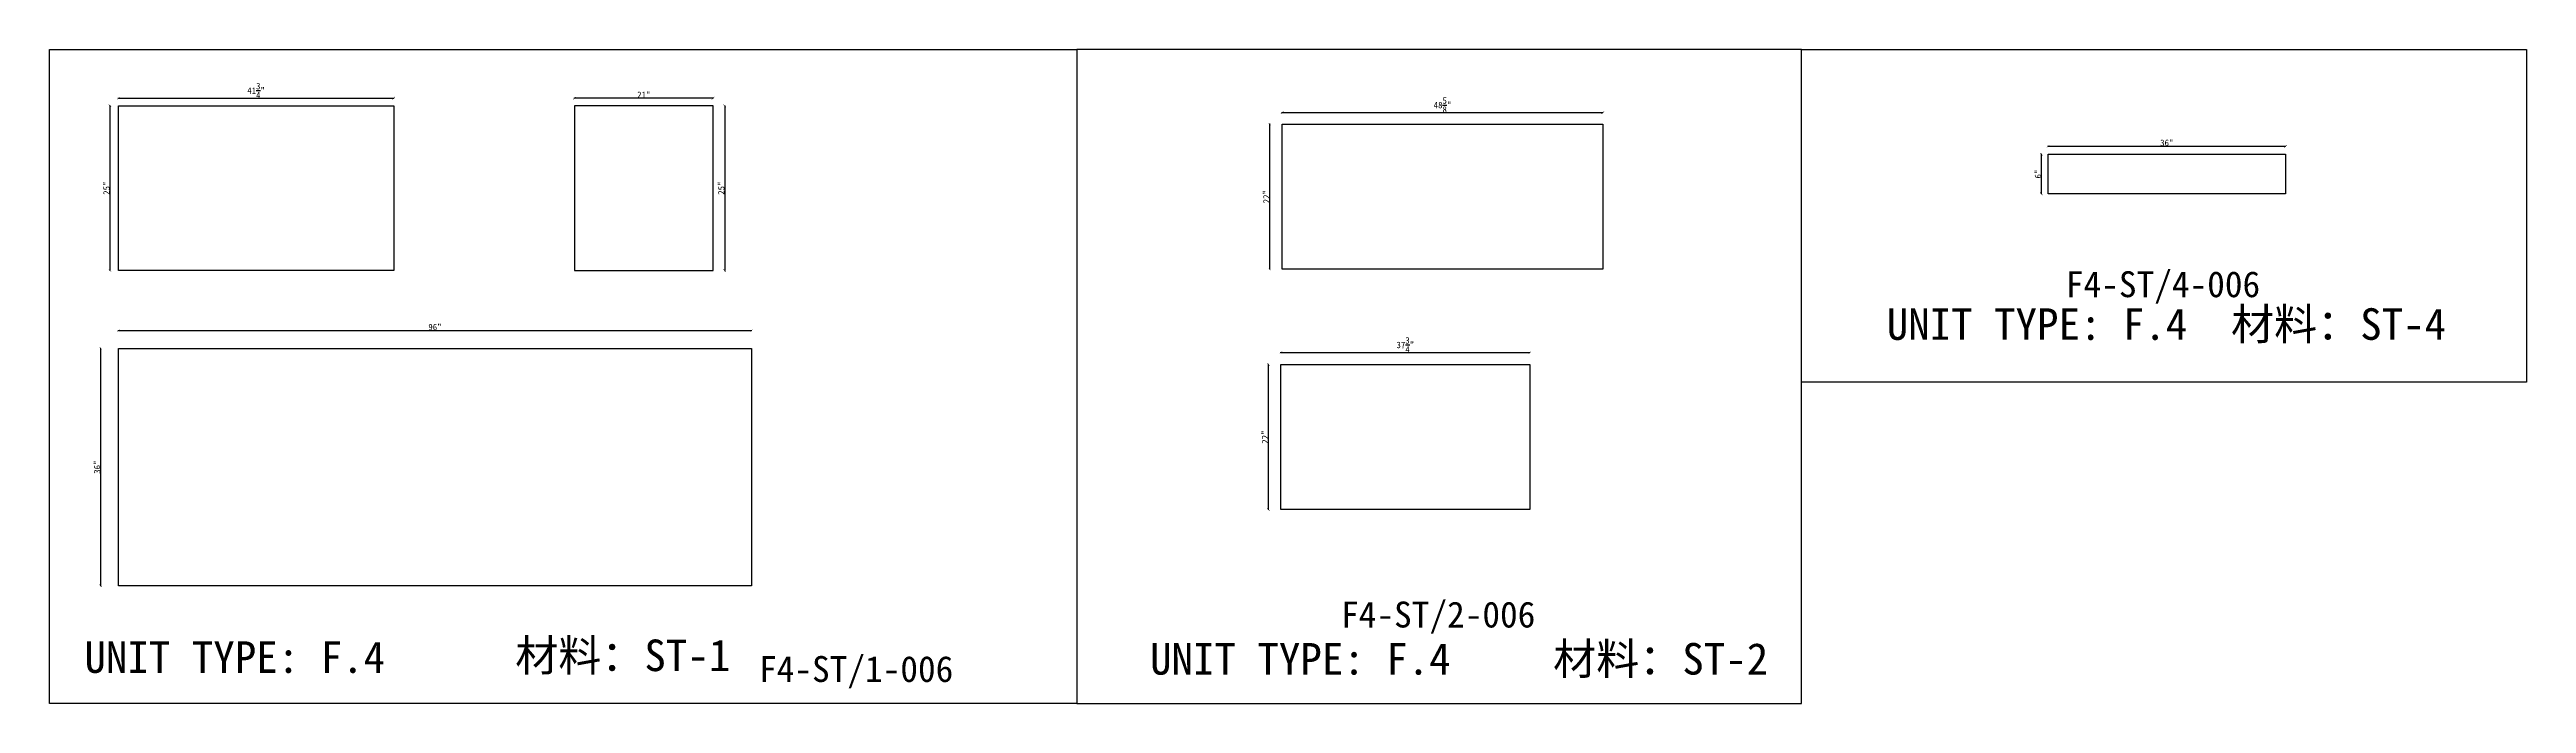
# Model space of a CAD drawing. Header units: millimetres. Extents: x -46966 to 138077, y -48408 to 2116.
# Drawn here: x 102126 to 111667, y -42461 to -39941 of the extents above; entities that cross this region are included whole.
import ezdxf
from ezdxf.enums import TextEntityAlignment as Align

# ---------------------------------------------------------------- set-up
doc = ezdxf.new("R2010")
doc.units = ezdxf.units.MM
doc.layers.add('PART_NUMBER', color=3, linetype='Continuous')
doc.styles.add('样式 1', font='')
doc.styles.get('样式 1').set_extended_font_data('NSimSun')
doc.dimstyles.new('副本 ISO-25', dxfattribs={"dimtxt": 25, "dimasz": 10, "dimexe": 1.5, "dimexo": 0.5, "dimtad": 1, "dimlfac": 0.03937, "dimlunit": 5, "dimtxsty": '样式 1', "dimblk": 'ARCHTICK', "dimcen": 2.5, "dimclrd": 256, "dimclrt": 1, "dimazin": 3, "dimtfac": 1, "dimtmove": 0, "dimatfit": 3, "dimfxlon": 1})

msp = doc.modelspace()

# ---------------------------------------------------------------- texts
at = {"style": '样式 1'}
for s, p in [('材料：ST-4', (110528.636, -41059.862)), ('UNIT TYPE: F.4', (109202.355, -41059.862)), ('UNIT TYPE: F.4', (102260.429, -42343.252)), ('材料：ST-1', (103919.716, -42336.597)), ('UNIT TYPE: F.4', (106364.839, -42350.03)), ('材料：ST-2', (107917.564, -42350.03))]:
    msp.add_text(s, height=121.5865, dxfattribs=at).set_placement(p)
at = {"layer": 'PART_NUMBER', "color": 3, "style": '样式 1'}
for s, p in [('F4-ST/4-006', (110266.815, -40845.535)), ('F4-ST/2-006', (107474.94, -42118.555)), ('F4-ST/1-006', (105233.059, -42328.555))]:
    msp.add_text(s, height=100, dxfattribs=at).set_placement(p, align=Align.MIDDLE_CENTER)

# ---------------------------------------------------------------- blocks, each defined once
blk = doc.blocks.new('_ArchTick')
at = {"color": 0, "linetype": 'ByBlock', "const_width": 0.15}
blk.add_lwpolyline([(-0.5, -0.5), (0.5, 0.5)], dxfattribs=at)
blk = doc.blocks.new('*D1904')
at = {"color": 0, "lineweight": -2, "transparency": 16777216}
for p, q in [((102391.3, -40129.6), (102391.3, -40127.1)), ((103451.7, -40129.6), (103451.7, -40127.1))]:
    blk.add_line(p, q, dxfattribs=at)
at = {"lineweight": -2, "transparency": 16777216}
blk.add_line((102391.3, -40128.6), (103451.7, -40128.6), dxfattribs=at)
at = {"layer": 'Defpoints', "color": 0, "transparency": 16777216}
for p in [(102391.3, -40157.9), (103451.7, -40128.6), (103451.7, -40157.9)]:
    blk.add_point(p, dxfattribs=at)
at = {"lineweight": -2, "transparency": 16777216, "xscale": 10, "yscale": 10, "zscale": 10, "rotation": 180}
blk.add_blockref('_ArchTick', (102391.3, -40128.6), dxfattribs=at)
at = {"lineweight": -2, "transparency": 16777216, "xscale": 10, "yscale": 10, "zscale": 10}
blk.add_blockref('_ArchTick', (103451.7, -40128.6), dxfattribs=at)
at = {"color": 1, "transparency": 16777216, "insert": (102921.5, -40099.5), "char_height": 25, "attachment_point": 5, "style": '样式 1'}
blk.add_mtext('\\A1;41{\\H1x;\\S3/4;}"', dxfattribs=at)
blk = doc.blocks.new('*D1905')
at = {"color": 0, "lineweight": -2, "transparency": 16777216}
for p, q in [((102359.5, -40157.9), (102357, -40157.9)), ((102359.5, -40792.9), (102357, -40792.9))]:
    blk.add_line(p, q, dxfattribs=at)
at = {"lineweight": -2, "transparency": 16777216}
blk.add_line((102358.5, -40157.9), (102358.5, -40792.9), dxfattribs=at)
at = {"layer": 'Defpoints', "color": 0, "transparency": 16777216}
for p in [(102391.3, -40157.9), (102358.5, -40792.9), (102391.3, -40792.9)]:
    blk.add_point(p, dxfattribs=at)
at = {"lineweight": -2, "transparency": 16777216, "xscale": 10, "yscale": 10, "zscale": 10}
for p, rotation in [((102358.5, -40157.9), 90), ((102358.5, -40792.9), 270)]:
    blk.add_blockref('_ArchTick', p, dxfattribs=dict(at, rotation=rotation))
at = {"color": 1, "transparency": 16777216, "insert": (102345.4, -40475.4), "char_height": 25, "attachment_point": 5, "rotation": 90, "style": '样式 1'}
blk.add_mtext('\\A1;25"', dxfattribs=at)
blk = doc.blocks.new('*D1906')
at = {"color": 0, "lineweight": -2, "transparency": 16777216}
for p, q in [((104148.2, -40129.6), (104148.2, -40127.1)), ((104681.6, -40129.6), (104681.6, -40127.1))]:
    blk.add_line(p, q, dxfattribs=at)
at = {"lineweight": -2, "transparency": 16777216}
blk.add_line((104681.6, -40128.6), (104148.2, -40128.6), dxfattribs=at)
at = {"layer": 'Defpoints', "color": 0, "transparency": 16777216}
for p in [(104148.2, -40128.6), (104148.2, -40157.9), (104681.6, -40157.9)]:
    blk.add_point(p, dxfattribs=at)
at = {"lineweight": -2, "transparency": 16777216, "xscale": 10, "yscale": 10, "zscale": 10, "rotation": 180}
blk.add_blockref('_ArchTick', (104148.2, -40128.6), dxfattribs=at)
at = {"lineweight": -2, "transparency": 16777216, "xscale": 10, "yscale": 10, "zscale": 10}
blk.add_blockref('_ArchTick', (104681.6, -40128.6), dxfattribs=at)
at = {"color": 1, "transparency": 16777216, "insert": (104414.9, -40115.5), "char_height": 25, "attachment_point": 5, "style": '样式 1'}
blk.add_mtext('\\A1;21"', dxfattribs=at)
blk = doc.blocks.new('*D1907')
at = {"color": 0, "lineweight": -2, "transparency": 16777216}
for p, q in [((104725.5, -40157.9), (104728, -40157.9)), ((104725.5, -40792.9), (104728, -40792.9))]:
    blk.add_line(p, q, dxfattribs=at)
at = {"lineweight": -2, "transparency": 16777216}
blk.add_line((104726.5, -40157.9), (104726.5, -40792.9), dxfattribs=at)
at = {"layer": 'Defpoints', "color": 0, "transparency": 16777216}
for p in [(104681.6, -40157.9), (104681.6, -40792.9), (104726.5, -40792.9)]:
    blk.add_point(p, dxfattribs=at)
at = {"lineweight": -2, "transparency": 16777216, "xscale": 10, "yscale": 10, "zscale": 10}
for p, rotation in [((104726.5, -40157.9), 90), ((104726.5, -40792.9), 270)]:
    blk.add_blockref('_ArchTick', p, dxfattribs=dict(at, rotation=rotation))
at = {"color": 1, "transparency": 16777216, "insert": (104713.4, -40475.4), "char_height": 25, "attachment_point": 5, "rotation": 90, "style": '样式 1'}
blk.add_mtext('\\A1;25"', dxfattribs=at)
blk = doc.blocks.new('*D1908')
at = {"color": 0, "lineweight": -2, "transparency": 16777216}
for p, q in [((102391.3, -41025), (102391.3, -41022.5)), ((104829.7, -41025), (104829.7, -41022.5))]:
    blk.add_line(p, q, dxfattribs=at)
at = {"lineweight": -2, "transparency": 16777216}
blk.add_line((102391.3, -41024), (104829.7, -41024), dxfattribs=at)
at = {"layer": 'Defpoints', "color": 0, "transparency": 16777216}
for p in [(104829.7, -41024), (102391.3, -41093.3), (104829.7, -41093.3)]:
    blk.add_point(p, dxfattribs=at)
at = {"lineweight": -2, "transparency": 16777216, "xscale": 10, "yscale": 10, "zscale": 10, "rotation": 180}
blk.add_blockref('_ArchTick', (102391.3, -41024), dxfattribs=at)
at = {"lineweight": -2, "transparency": 16777216, "xscale": 10, "yscale": 10, "zscale": 10}
blk.add_blockref('_ArchTick', (104829.7, -41024), dxfattribs=at)
at = {"color": 1, "transparency": 16777216, "insert": (103610.5, -41010.9), "char_height": 25, "attachment_point": 5, "style": '样式 1'}
blk.add_mtext('\\A1;96"', dxfattribs=at)
blk = doc.blocks.new('*D1909')
at = {"color": 0, "lineweight": -2, "transparency": 16777216}
for p, q in [((102323.5, -41093.3), (102321, -41093.3)), ((102323.5, -42007.7), (102321, -42007.7))]:
    blk.add_line(p, q, dxfattribs=at)
at = {"lineweight": -2, "transparency": 16777216}
blk.add_line((102322.5, -41093.3), (102322.5, -42007.7), dxfattribs=at)
at = {"layer": 'Defpoints', "color": 0, "transparency": 16777216}
for p in [(102391.3, -41093.3), (102322.5, -42007.7), (102391.3, -42007.7)]:
    blk.add_point(p, dxfattribs=at)
at = {"lineweight": -2, "transparency": 16777216, "xscale": 10, "yscale": 10, "zscale": 10}
for p, rotation in [((102322.5, -41093.3), 90), ((102322.5, -42007.7), 270)]:
    blk.add_blockref('_ArchTick', p, dxfattribs=dict(at, rotation=rotation))
at = {"color": 1, "transparency": 16777216, "insert": (102309.4, -41550.5), "char_height": 25, "attachment_point": 5, "rotation": 90, "style": '样式 1'}
blk.add_mtext('\\A1;36"', dxfattribs=at)
blk = doc.blocks.new('*D1910')
at = {"color": 0, "lineweight": -2, "transparency": 16777216}
for p, q in [((106873.9, -40185.1), (106873.9, -40182.6)), ((108109, -40185.1), (108109, -40182.6))]:
    blk.add_line(p, q, dxfattribs=at)
at = {"lineweight": -2, "transparency": 16777216}
blk.add_line((106873.9, -40184.1), (108109, -40184.1), dxfattribs=at)
at = {"layer": 'Defpoints', "color": 0, "transparency": 16777216}
for p in [(106873.9, -40228.7), (108109, -40184.1), (108109, -40228.7)]:
    blk.add_point(p, dxfattribs=at)
at = {"lineweight": -2, "transparency": 16777216, "xscale": 10, "yscale": 10, "zscale": 10, "rotation": 180}
blk.add_blockref('_ArchTick', (106873.9, -40184.1), dxfattribs=at)
at = {"lineweight": -2, "transparency": 16777216, "xscale": 10, "yscale": 10, "zscale": 10}
blk.add_blockref('_ArchTick', (108109, -40184.1), dxfattribs=at)
at = {"color": 1, "transparency": 16777216, "insert": (107491.4, -40155), "char_height": 25, "attachment_point": 5, "style": '样式 1'}
blk.add_mtext('\\A1;48{\\H1x;\\S5/8;}"', dxfattribs=at)
blk = doc.blocks.new('*D1911')
at = {"color": 0, "lineweight": -2, "transparency": 16777216}
for p, q in [((106827.1, -40228.7), (106824.6, -40228.7)), ((106827.1, -40787.5), (106824.6, -40787.5))]:
    blk.add_line(p, q, dxfattribs=at)
at = {"lineweight": -2, "transparency": 16777216}
blk.add_line((106826.1, -40787.5), (106826.1, -40228.7), dxfattribs=at)
at = {"layer": 'Defpoints', "color": 0, "transparency": 16777216}
for p in [(106826.1, -40228.7), (106873.9, -40228.7), (106873.9, -40787.5)]:
    blk.add_point(p, dxfattribs=at)
at = {"lineweight": -2, "transparency": 16777216, "xscale": 10, "yscale": 10, "zscale": 10}
for p, rotation in [((106826.1, -40228.7), 90), ((106826.1, -40787.5), 270)]:
    blk.add_blockref('_ArchTick', p, dxfattribs=dict(at, rotation=rotation))
at = {"color": 1, "transparency": 16777216, "insert": (106813, -40508.1), "char_height": 25, "attachment_point": 5, "rotation": 90, "style": '样式 1'}
blk.add_mtext('\\A1;22"', dxfattribs=at)
blk = doc.blocks.new('*D1912')
at = {"color": 0, "lineweight": -2, "transparency": 16777216}
for p, q in [((106868.9, -41109.6), (106868.9, -41107.1)), ((107827.8, -41109.6), (107827.8, -41107.1))]:
    blk.add_line(p, q, dxfattribs=at)
at = {"lineweight": -2, "transparency": 16777216}
blk.add_line((106868.9, -41108.6), (107827.8, -41108.6), dxfattribs=at)
at = {"layer": 'Defpoints', "color": 0, "transparency": 16777216}
for p in [(107827.8, -41108.6), (106868.9, -41155.4), (107827.8, -41155.4)]:
    blk.add_point(p, dxfattribs=at)
at = {"lineweight": -2, "transparency": 16777216, "xscale": 10, "yscale": 10, "zscale": 10, "rotation": 180}
blk.add_blockref('_ArchTick', (106868.9, -41108.6), dxfattribs=at)
at = {"lineweight": -2, "transparency": 16777216, "xscale": 10, "yscale": 10, "zscale": 10}
blk.add_blockref('_ArchTick', (107827.8, -41108.6), dxfattribs=at)
at = {"color": 1, "transparency": 16777216, "insert": (107348.3, -41079.5), "char_height": 25, "attachment_point": 5, "style": '样式 1'}
blk.add_mtext('\\A1;37{\\H1x;\\S3/4;}"', dxfattribs=at)
blk = doc.blocks.new('*D1913')
at = {"color": 0, "lineweight": -2, "transparency": 16777216}
for p, q in [((106821.8, -41155.4), (106819.3, -41155.4)), ((106821.8, -41714.2), (106819.3, -41714.2))]:
    blk.add_line(p, q, dxfattribs=at)
at = {"lineweight": -2, "transparency": 16777216}
blk.add_line((106820.8, -41714.2), (106820.8, -41155.4), dxfattribs=at)
at = {"layer": 'Defpoints', "color": 0, "transparency": 16777216}
for p in [(106820.8, -41155.4), (106868.9, -41155.4), (106868.9, -41714.2)]:
    blk.add_point(p, dxfattribs=at)
at = {"lineweight": -2, "transparency": 16777216, "xscale": 10, "yscale": 10, "zscale": 10}
for p, rotation in [((106820.8, -41155.4), 90), ((106820.8, -41714.2), 270)]:
    blk.add_blockref('_ArchTick', p, dxfattribs=dict(at, rotation=rotation))
at = {"color": 1, "transparency": 16777216, "insert": (106807.7, -41434.8), "char_height": 25, "attachment_point": 5, "rotation": 90, "style": '样式 1'}
blk.add_mtext('\\A1;22"', dxfattribs=at)
blk = doc.blocks.new('*D1914')
at = {"color": 0, "lineweight": -2, "transparency": 16777216}
for p, q in [((109824, -40314.9), (109824, -40312.4)), ((110738.4, -40314.9), (110738.4, -40312.4))]:
    blk.add_line(p, q, dxfattribs=at)
at = {"lineweight": -2, "transparency": 16777216}
blk.add_line((109824, -40313.9), (110738.4, -40313.9), dxfattribs=at)
at = {"layer": 'Defpoints', "color": 0, "transparency": 16777216}
for p in [(109824, -40344.7), (110738.4, -40313.9), (110738.4, -40344.7)]:
    blk.add_point(p, dxfattribs=at)
at = {"lineweight": -2, "transparency": 16777216, "xscale": 10, "yscale": 10, "zscale": 10, "rotation": 180}
blk.add_blockref('_ArchTick', (109824, -40313.9), dxfattribs=at)
at = {"lineweight": -2, "transparency": 16777216, "xscale": 10, "yscale": 10, "zscale": 10}
blk.add_blockref('_ArchTick', (110738.4, -40313.9), dxfattribs=at)
at = {"color": 1, "transparency": 16777216, "insert": (110281.2, -40300.7), "char_height": 25, "attachment_point": 5, "style": '样式 1'}
blk.add_mtext('\\A1;36"', dxfattribs=at)
blk = doc.blocks.new('*D1915')
at = {"color": 0, "lineweight": -2, "transparency": 16777216}
for p, q in [((109799.2, -40344.7), (109796.7, -40344.7)), ((109799.2, -40497.1), (109796.7, -40497.1))]:
    blk.add_line(p, q, dxfattribs=at)
at = {"lineweight": -2, "transparency": 16777216}
blk.add_line((109798.2, -40497.1), (109798.2, -40344.7), dxfattribs=at)
at = {"layer": 'Defpoints', "color": 0, "transparency": 16777216}
for p in [(109798.2, -40344.7), (109824, -40344.7), (109824, -40497.1)]:
    blk.add_point(p, dxfattribs=at)
at = {"lineweight": -2, "transparency": 16777216, "xscale": 10, "yscale": 10, "zscale": 10}
for p, rotation in [((109798.2, -40344.7), 90), ((109798.2, -40497.1), 270)]:
    blk.add_blockref('_ArchTick', p, dxfattribs=dict(at, rotation=rotation))
at = {"color": 1, "transparency": 16777216, "insert": (109785.1, -40420.9), "char_height": 25, "attachment_point": 5, "rotation": 90, "style": '样式 1'}
blk.add_mtext('\\A1;6"', dxfattribs=at)

# ---------------------------------------------------------------- dimensions: what is measured, and where the dimension line sits
for base, p1, p2, picture, middle in [((103451.702, -40128.586), (102391.252, -40157.923), (103451.702, -40157.923), '*D1904', (102921.477, -40099.493)), ((104148.239, -40128.586), (104681.639, -40157.923), (104148.239, -40157.923), '*D1906', (104414.939, -40115.461)), ((108108.968, -40184.135), (106873.893, -40228.664), (108108.968, -40228.664), '*D1910', (107491.43, -40155.042)), ((110738.446, -40313.869), (109824.046, -40344.705), (110738.446, -40344.705), '*D1914', (110281.246, -40300.744)), ((104829.652, -41024.03), (102391.252, -41093.315), (104829.652, -41093.315), '*D1908', (103610.452, -41010.905)), ((107827.767, -41108.568), (106868.917, -41155.425), (107827.767, -41155.425), '*D1912', (107348.342, -41079.475))]:
    dim = msp.add_linear_dim(base=base, p1=p1, p2=p2, dimstyle='副本 ISO-25')
    dim.commit()
    dim.dimension.update_dxf_attribs({"geometry": picture, "text_midpoint": middle})
for base, p1, p2, picture, middle in [((102358.528, -40792.923), (102391.252, -40157.923), (102391.252, -40792.923), '*D1905', (102345.403, -40475.423)), ((104726.536, -40792.923), (104681.639, -40157.923), (104681.639, -40792.923), '*D1907', (104713.411, -40475.423)), ((106826.129, -40228.664), (106873.893, -40787.464), (106873.893, -40228.664), '*D1911', (106813.004, -40508.064)), ((109798.212, -40344.705), (109824.046, -40497.105), (109824.046, -40344.705), '*D1915', (109785.087, -40420.905)), ((102322.482, -42007.715), (102391.252, -41093.315), (102391.252, -42007.715), '*D1909', (102309.357, -41550.515)), ((106820.808, -41155.425), (106868.917, -41714.225), (106868.917, -41155.425), '*D1913', (106807.683, -41434.825))]:
    dim = msp.add_linear_dim(base=base, p1=p1, p2=p2, angle=90, dimstyle='副本 ISO-25')
    dim.commit()
    dim.dimension.update_dxf_attribs({"geometry": picture, "text_midpoint": middle})

# ---------------------------------------------------------------- linework, layer by layer
at = {"color": 1}
for points in [[(102125.971, -39940.968), (106082.853, -39940.968), (106082.853, -42461.386), (102125.971, -42461.386)], [(106082.853, -42461.386), (108874.727, -42461.386), (108874.727, -39940.968), (106082.853, -39940.968)], [(108874.727, -39940.968), (111666.602, -39940.968), (111666.602, -41223.366), (108874.727, -41223.366)]]:
    msp.add_lwpolyline(points, close=True, dxfattribs=at)
for points in [[(102391.252, -40157.923), (103451.702, -40157.923), (103451.702, -40792.923), (102391.252, -40792.923)], [(104148.239, -40792.923), (104681.639, -40792.923), (104681.639, -40157.923), (104148.239, -40157.923)], [(106873.893, -40228.664), (108108.968, -40228.664), (108108.968, -40787.464), (106873.893, -40787.464)], [(109824.046, -40344.705), (110738.446, -40344.705), (110738.446, -40497.105), (109824.046, -40497.105)], [(102391.252, -41093.315), (104829.652, -41093.315), (104829.652, -42007.715), (102391.252, -42007.715)], [(106868.917, -41155.425), (107827.767, -41155.425), (107827.767, -41714.225), (106868.917, -41714.225)]]:
    msp.add_lwpolyline(points, close=True)

msp.set_redraw_order([(e.dxf.handle, doc.entitydb.next_handle()) for e in msp.query("TEXT MTEXT ATTDEF DIMENSION ARC_DIMENSION")])  # texts and dimensions are drawn at this point

doc.saveas('drawing.dxf')
